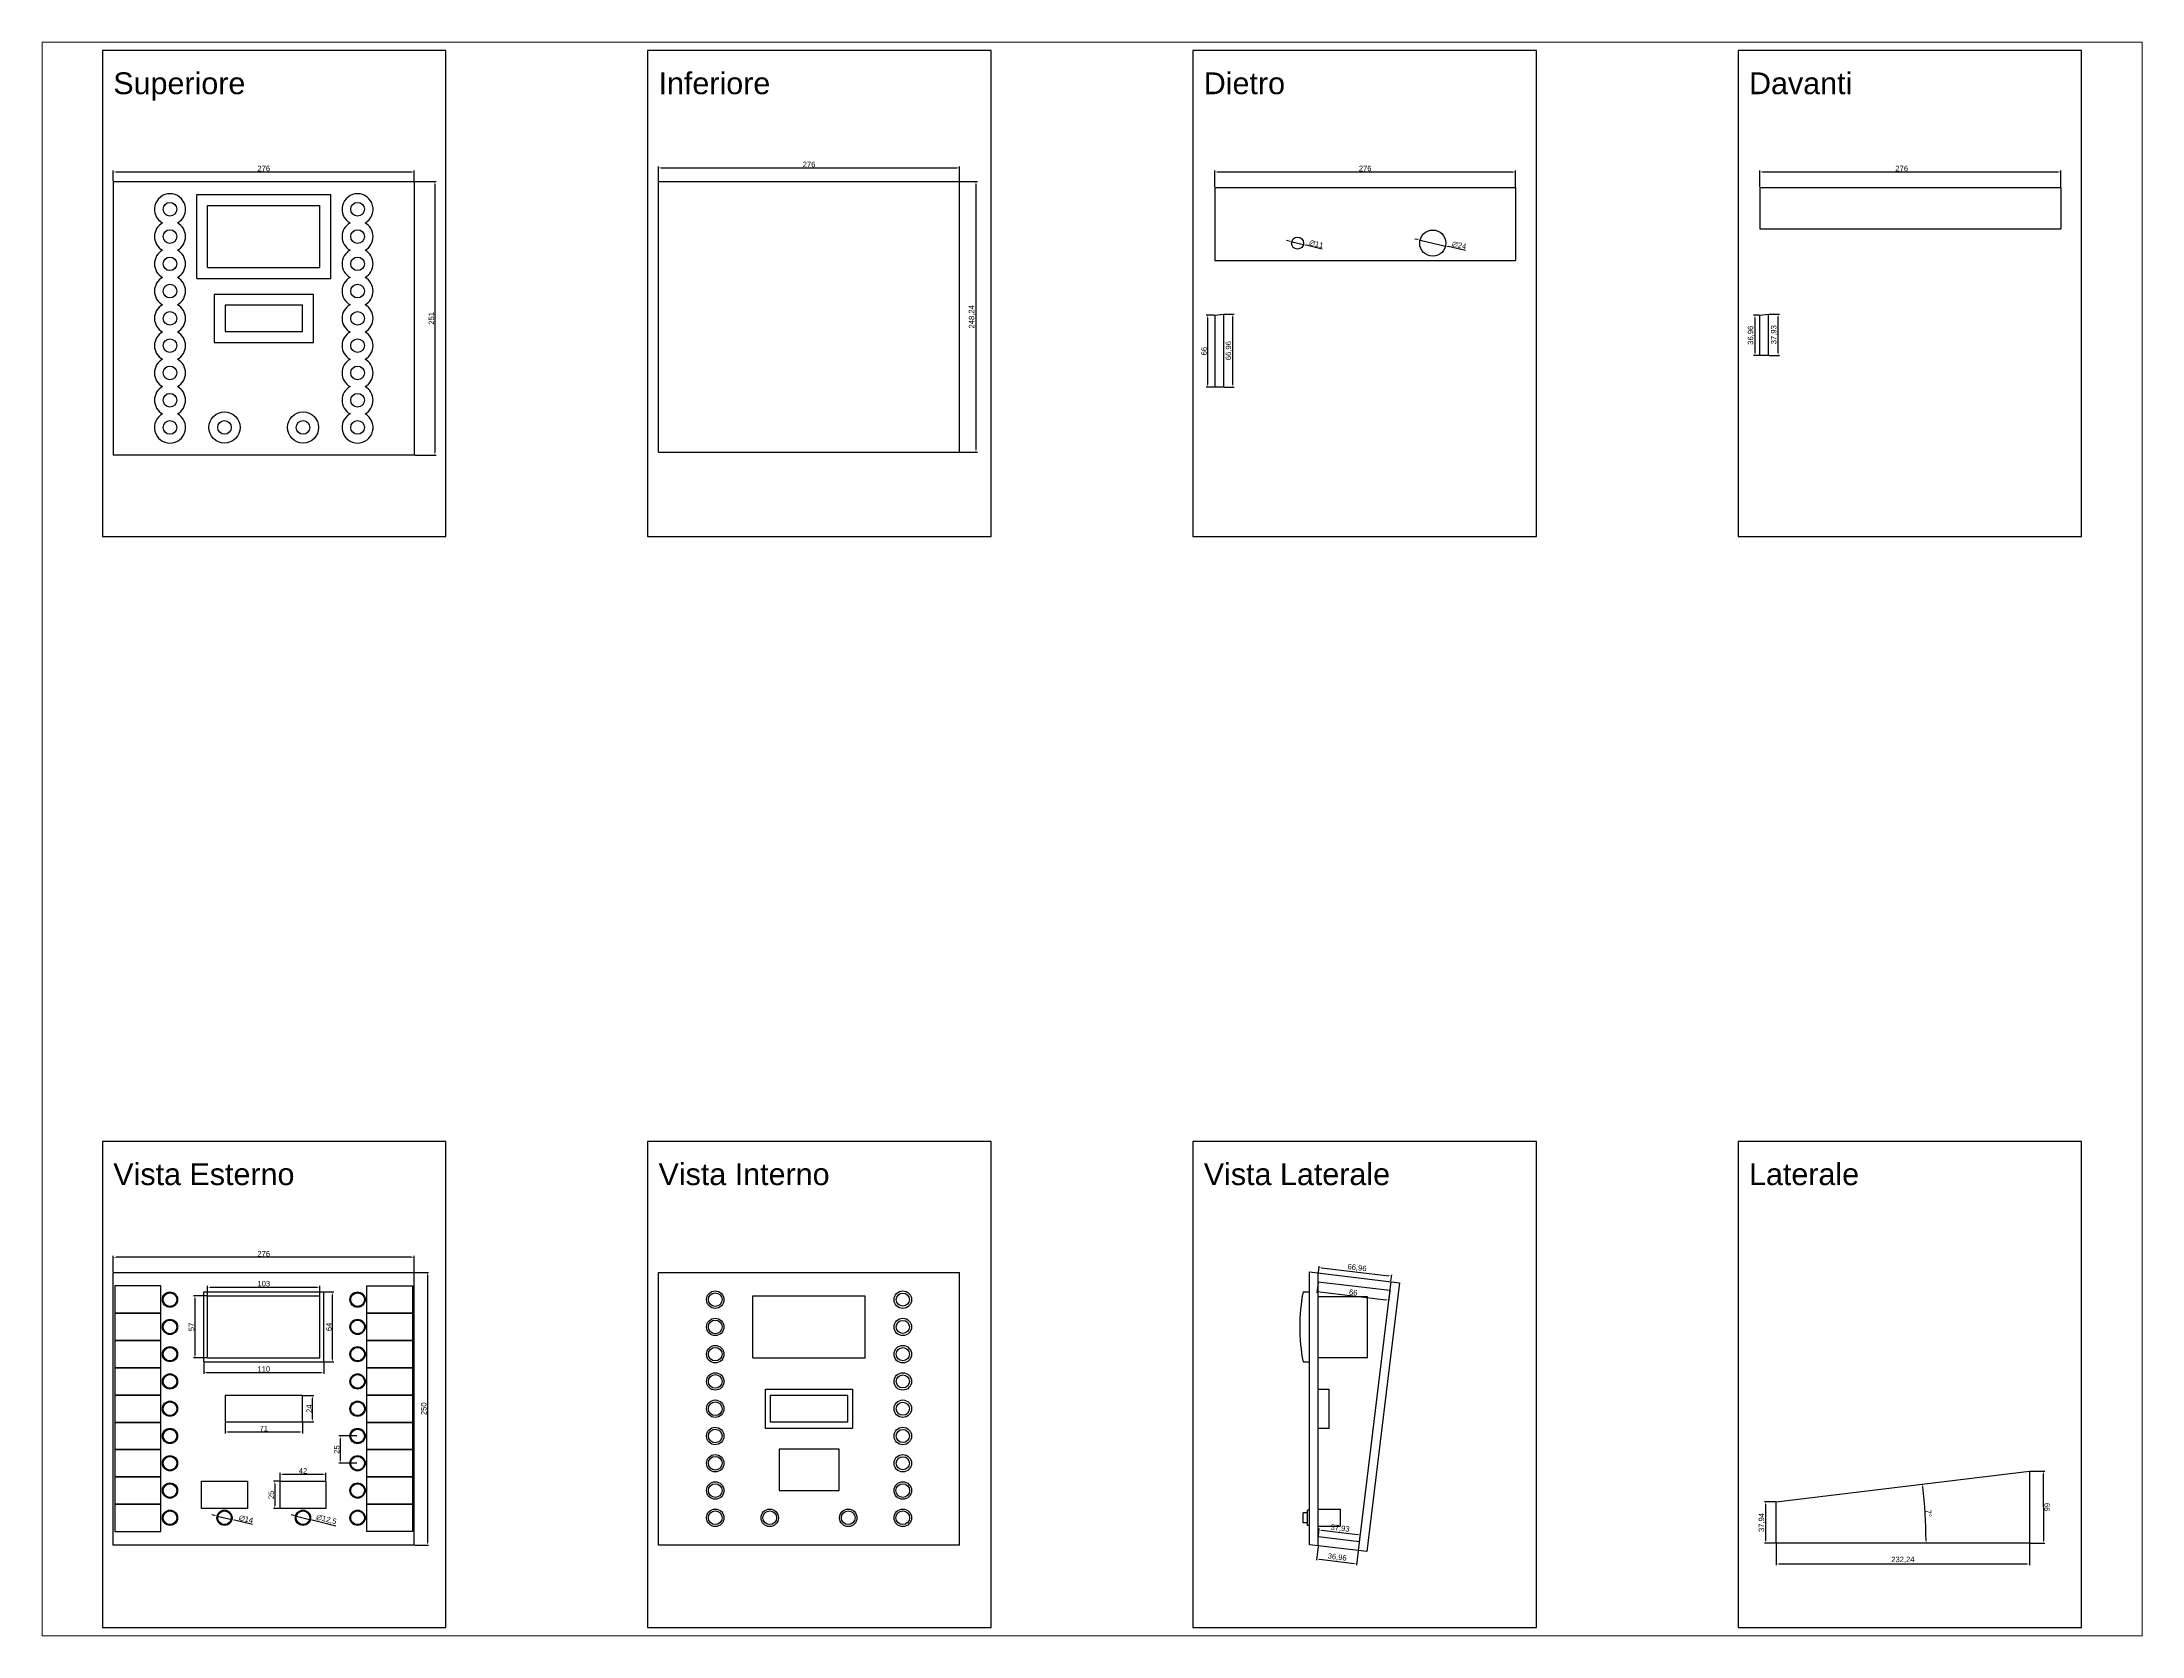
# Paper-space layout 'Layout1' of a CAD drawing. Header units: millimetres. Extents: x 26 to 231, y 20 to 176.
# The model-space entities are those that its viewports show. They can reach past a viewport. Long polylines and large blocks are cut down to what shows.
import ezdxf

# ---------------------------------------------------------------- set-up
doc = ezdxf.new("R2010")
doc.units = ezdxf.units.MM
doc.layers.add('Quote', color=6, linetype='Continuous')
doc.styles.get("Standard").update_dxf_attribs({"font": 'arial.ttf'})
doc.dimstyles.new('ISO-50', dxfattribs={"dimtxt": 5, "dimasz": 2.5, "dimexe": 1.25, "dimexo": 0.625, "dimtad": 1, "dimtxsty": 'Standard', "dimcen": 2.5, "dimadec": 0, "dimazin": 0, "dimtfac": 1, "dimtmove": 0, "dimatfit": 3, "dimfxl": 1, "dimarcsym": 0})

# ---------------------------------------------------------------- blocks, each defined once
blk = doc.blocks.new('*D0')
at = {"layer": 'Defpoints', "color": 0, "transparency": 16777216}
for p in [(833, 1418), (943, 1418), (943, 1408.2)]:
    blk.add_point(p, dxfattribs=at)
at = {"layer": 'Quote', "color": 0, "lineweight": -2, "transparency": 16777216}
for p, q in [((833, 1417.4), (833, 1406.9)), ((835.5, 1408.2), (940.5, 1408.2)), ((943, 1417.4), (943, 1406.9))]:
    blk.add_line(p, q, dxfattribs=at)
at = {"layer": 'Quote', "color": 0, "transparency": 16777216}
for points in [[(835.5, 1408.6), (835.5, 1407.7), (833, 1408.2)], [(940.5, 1408.6), (940.5, 1407.7), (943, 1408.2)]]:
    blk.add_solid(points, dxfattribs=at)
at = {"layer": 'Quote', "color": 0, "transparency": 16777216, "insert": (888, 1411.3), "char_height": 5, "attachment_point": 5}
blk.add_mtext('110', dxfattribs=at)
blk = doc.blocks.new('*D2')
at = {"layer": 'Defpoints', "color": 0, "transparency": 16777216}
for p in [(943, 1482), (950.9, 1482), (943, 1418)]:
    blk.add_point(p, dxfattribs=at)
at = {"layer": 'Quote', "color": 0, "lineweight": -2, "transparency": 16777216}
for p, q in [((943.6, 1482), (952.2, 1482)), ((950.9, 1420.5), (950.9, 1479.5)), ((943.6, 1418), (952.2, 1418))]:
    blk.add_line(p, q, dxfattribs=at)
at = {"layer": 'Quote', "color": 0, "transparency": 16777216}
for points in [[(950.5, 1479.5), (951.3, 1479.5), (950.9, 1482)], [(950.5, 1420.5), (951.3, 1420.5), (950.9, 1418)]]:
    blk.add_solid(points, dxfattribs=at)
at = {"layer": 'Quote', "color": 0, "transparency": 16777216, "insert": (947.7, 1450), "char_height": 5, "attachment_point": 5, "rotation": 90}
blk.add_mtext('64', dxfattribs=at)
blk = doc.blocks.new('*D4')
at = {"layer": 'Defpoints', "color": 0, "transparency": 16777216}
for p in [(852.5, 1363), (923.5, 1363), (923.5, 1353.7)]:
    blk.add_point(p, dxfattribs=at)
at = {"layer": 'Quote', "color": 0, "lineweight": -2, "transparency": 16777216}
for p, q in [((852.5, 1362.4), (852.5, 1352.4)), ((855, 1353.7), (921, 1353.7)), ((923.5, 1362.4), (923.5, 1352.4))]:
    blk.add_line(p, q, dxfattribs=at)
at = {"layer": 'Quote', "color": 0, "transparency": 16777216}
for points in [[(855, 1354.1), (855, 1353.3), (852.5, 1353.7)], [(921, 1354.1), (921, 1353.3), (923.5, 1353.7)]]:
    blk.add_solid(points, dxfattribs=at)
at = {"layer": 'Quote', "color": 0, "transparency": 16777216, "insert": (888, 1356.8), "char_height": 5, "attachment_point": 5}
blk.add_mtext('71', dxfattribs=at)
blk = doc.blocks.new('*D5')
at = {"layer": 'Defpoints', "color": 0, "transparency": 16777216}
for p in [(923.5, 1387), (932.7, 1387), (923.5, 1363)]:
    blk.add_point(p, dxfattribs=at)
at = {"layer": 'Quote', "color": 0, "lineweight": -2, "transparency": 16777216}
for p, q in [((924.1, 1387), (934, 1387)), ((932.7, 1365.5), (932.7, 1384.5)), ((924.1, 1363), (934, 1363))]:
    blk.add_line(p, q, dxfattribs=at)
at = {"layer": 'Quote', "color": 0, "transparency": 16777216}
for points in [[(932.3, 1384.5), (933.1, 1384.5), (932.7, 1387)], [(932.3, 1365.5), (933.1, 1365.5), (932.7, 1363)]]:
    blk.add_solid(points, dxfattribs=at)
at = {"layer": 'Quote', "color": 0, "transparency": 16777216, "insert": (929.6, 1375), "char_height": 5, "attachment_point": 5, "rotation": 90}
blk.add_mtext('24', dxfattribs=at)
blk = doc.blocks.new('*D6')
at = {"layer": 'Defpoints', "color": 0, "transparency": 16777216}
for p in [(918, 1276.6), (930, 1273.4)]:
    blk.add_point(p, dxfattribs=at)
at = {"layer": 'Quote', "color": 0, "lineweight": -2, "transparency": 16777216}
for p, q in [((915.5, 1277.2), (913.1, 1277.8)), ((918, 1276.6), (930, 1273.4)), ((954, 1267.2), (932.5, 1272.8))]:
    blk.add_line(p, q, dxfattribs=at)
at = {"layer": 'Quote', "color": 0, "transparency": 16777216}
for points in [[(915.6, 1277.6), (915.4, 1276.8), (918, 1276.6)], [(932.6, 1273.2), (932.4, 1272.4), (930, 1273.4)]]:
    blk.add_solid(points, dxfattribs=at)
at = {"layer": 'Quote', "color": 0, "transparency": 16777216, "insert": (945.4, 1273.3), "char_height": 5, "attachment_point": 5, "rotation": 345.4127}
blk.add_mtext('∅12,5', dxfattribs=at)
blk = doc.blocks.new('*D7')
at = {"layer": 'Defpoints', "color": 0, "transparency": 16777216}
for p in [(845.2, 1276.6), (858.8, 1273.4)]:
    blk.add_point(p, dxfattribs=at)
at = {"layer": 'Quote', "color": 0, "lineweight": -2, "transparency": 16777216}
for p, q in [((842.7, 1277.2), (840.3, 1277.7)), ((845.2, 1276.6), (858.8, 1273.4)), ((877.8, 1269), (861.3, 1272.8))]:
    blk.add_line(p, q, dxfattribs=at)
at = {"layer": 'Quote', "color": 0, "transparency": 16777216}
for points in [[(842.8, 1277.6), (842.7, 1276.8), (845.2, 1276.6)], [(861.3, 1273.2), (861.2, 1272.4), (858.8, 1273.4)]]:
    blk.add_solid(points, dxfattribs=at)
at = {"layer": 'Quote', "color": 0, "transparency": 16777216, "insert": (871.8, 1273.8), "char_height": 5, "attachment_point": 5, "rotation": 346.8354}
blk.add_mtext('∅14', dxfattribs=at)
blk = doc.blocks.new('*D8')
at = {"layer": 'Defpoints', "color": 0, "transparency": 16777216}
for p in [(945, 1314.9), (903, 1308.5), (945, 1308.5)]:
    blk.add_point(p, dxfattribs=at)
at = {"layer": 'Quote', "color": 0, "lineweight": -2, "transparency": 16777216}
for p, q in [((903, 1309.1), (903, 1316.2)), ((905.5, 1314.9), (942.5, 1314.9)), ((945, 1309.1), (945, 1316.2))]:
    blk.add_line(p, q, dxfattribs=at)
at = {"layer": 'Quote', "color": 0, "transparency": 16777216}
for points in [[(905.5, 1315.3), (905.5, 1314.5), (903, 1314.9)], [(942.5, 1315.3), (942.5, 1314.5), (945, 1314.9)]]:
    blk.add_solid(points, dxfattribs=at)
at = {"layer": 'Quote', "color": 0, "transparency": 16777216, "insert": (924, 1318.1), "char_height": 5, "attachment_point": 5}
blk.add_mtext('42', dxfattribs=at)
blk = doc.blocks.new('*D9')
at = {"layer": 'Defpoints', "color": 0, "transparency": 16777216}
for p in [(903, 1308.5), (898.1, 1283.5), (903, 1283.5)]:
    blk.add_point(p, dxfattribs=at)
at = {"layer": 'Quote', "color": 0, "lineweight": -2, "transparency": 16777216}
for p, q in [((902.4, 1308.5), (896.8, 1308.5)), ((898.1, 1306), (898.1, 1286)), ((902.4, 1283.5), (896.8, 1283.5))]:
    blk.add_line(p, q, dxfattribs=at)
at = {"layer": 'Quote', "color": 0, "transparency": 16777216}
for points in [[(897.7, 1306), (898.5, 1306), (898.1, 1308.5)], [(897.7, 1286), (898.5, 1286), (898.1, 1283.5)]]:
    blk.add_solid(points, dxfattribs=at)
at = {"layer": 'Quote', "color": 0, "transparency": 16777216, "insert": (894.9, 1296), "char_height": 5, "attachment_point": 5, "rotation": 90}
blk.add_mtext('25', dxfattribs=at)
blk = doc.blocks.new('*D10')
at = {"layer": 'Defpoints', "color": 0, "transparency": 16777216}
for p in [(750, 1513.8), (750, 1500), (1026, 1500)]:
    blk.add_point(p, dxfattribs=at)
at = {"layer": 'Quote', "color": 0, "lineweight": -2, "transparency": 16777216}
for p, q in [((750, 1500.6), (750, 1515.1)), ((1023.5, 1513.8), (752.5, 1513.8)), ((1026, 1500.6), (1026, 1515.1))]:
    blk.add_line(p, q, dxfattribs=at)
at = {"layer": 'Quote', "color": 0, "transparency": 16777216}
for points in [[(752.5, 1514.2), (752.5, 1513.4), (750, 1513.8)], [(1023.5, 1514.2), (1023.5, 1513.4), (1026, 1513.8)]]:
    blk.add_solid(points, dxfattribs=at)
at = {"layer": 'Quote', "color": 0, "transparency": 16777216, "insert": (888, 1517), "char_height": 5, "attachment_point": 5}
blk.add_mtext('276', dxfattribs=at)
blk = doc.blocks.new('*D11')
at = {"layer": 'Defpoints', "color": 0, "transparency": 16777216}
for p in [(1026, 1500), (1026, 1250), (1038, 1250)]:
    blk.add_point(p, dxfattribs=at)
at = {"layer": 'Quote', "color": 0, "lineweight": -2, "transparency": 16777216}
for p, q in [((1026.6, 1500), (1039.2, 1500)), ((1038, 1497.5), (1038, 1252.5)), ((1026.6, 1250), (1039.2, 1250))]:
    blk.add_line(p, q, dxfattribs=at)
at = {"layer": 'Quote', "color": 0, "transparency": 16777216}
for points in [[(1037.6, 1497.5), (1038.4, 1497.5), (1038, 1500)], [(1037.6, 1252.5), (1038.4, 1252.5), (1038, 1250)]]:
    blk.add_solid(points, dxfattribs=at)
at = {"layer": 'Quote', "color": 0, "transparency": 16777216, "insert": (1034.8, 1375), "char_height": 5, "attachment_point": 5, "rotation": 90}
blk.add_mtext('250', dxfattribs=at)
blk = doc.blocks.new('*D12')
at = {"layer": 'Defpoints', "color": 0, "transparency": 16777216}
for p in [(974, 1350), (958.1, 1325), (974, 1325)]:
    blk.add_point(p, dxfattribs=at)
at = {"layer": 'Quote', "color": 0, "lineweight": -2, "transparency": 16777216}
for p, q in [((973.4, 1350), (956.9, 1350)), ((958.1, 1347.5), (958.1, 1327.5)), ((973.4, 1325), (956.9, 1325))]:
    blk.add_line(p, q, dxfattribs=at)
at = {"layer": 'Quote', "color": 0, "transparency": 16777216}
for points in [[(957.7, 1347.5), (958.5, 1347.5), (958.1, 1350)], [(957.7, 1327.5), (958.5, 1327.5), (958.1, 1325)]]:
    blk.add_solid(points, dxfattribs=at)
at = {"layer": 'Quote', "color": 0, "transparency": 16777216, "insert": (954.9, 1337.5), "char_height": 5, "attachment_point": 5, "rotation": 90}
blk.add_mtext('25', dxfattribs=at)
blk = doc.blocks.new('*D13')
at = {"layer": 'Defpoints', "color": 0, "transparency": 16777216}
for p in [(1855, 1499.4), (1921.5, 1491.5), (1922.1, 1496.6)]:
    blk.add_point(p, dxfattribs=at)
at = {"layer": 'Quote', "color": 0, "lineweight": -2, "transparency": 16777216}
for p, q in [((1855.1, 1500), (1855.8, 1505.8)), ((1858.1, 1504.2), (1919.6, 1496.9)), ((1921.6, 1492.1), (1922.3, 1497.8))]:
    blk.add_line(p, q, dxfattribs=at)
at = {"layer": 'Quote', "color": 0, "transparency": 16777216}
for points in [[(1858.1, 1504.6), (1858, 1503.8), (1855.6, 1504.5)], [(1919.7, 1497.3), (1919.6, 1496.5), (1922.1, 1496.6)]]:
    blk.add_solid(points, dxfattribs=at)
at = {"layer": 'Quote', "color": 0, "transparency": 16777216, "insert": (1890.5, 1504), "char_height": 5, "attachment_point": 5, "rotation": 353.2094}
blk.add_mtext('66,96', dxfattribs=at)
blk = doc.blocks.new('*D14')
at = {"layer": 'Defpoints', "color": 0, "transparency": 16777216}
for p in [(1855, 1249.4), (1890.3, 1232.9), (1891.7, 1245)]:
    blk.add_point(p, dxfattribs=at)
at = {"layer": 'Quote', "color": 0, "lineweight": -2, "transparency": 16777216}
for p, q in [((1854.9, 1248.8), (1853.4, 1236.1)), ((1856, 1237), (1887.8, 1233.2)), ((1891.6, 1244.4), (1890.1, 1231.7))]:
    blk.add_line(p, q, dxfattribs=at)
at = {"layer": 'Quote', "color": 0, "transparency": 16777216}
for points in [[(1856.1, 1237.4), (1856, 1236.6), (1853.6, 1237.3)], [(1887.8, 1233.6), (1887.7, 1232.8), (1890.3, 1232.9)]]:
    blk.add_solid(points, dxfattribs=at)
at = {"layer": 'Quote', "color": 0, "transparency": 16777216, "insert": (1872.3, 1238.7), "char_height": 5, "attachment_point": 5, "rotation": 353.1977}
blk.add_mtext('36,96', dxfattribs=at)
blk = doc.blocks.new('*D16')
at = {"layer": 'Defpoints', "color": 0, "transparency": 16777216}
for p in [(2536, 2508.7), (2260, 2494.4), (2536, 2494.4)]:
    blk.add_point(p, dxfattribs=at)
at = {"layer": 'Quote', "color": 0, "lineweight": -2, "transparency": 16777216}
for p, q in [((2260, 2495.1), (2260, 2509.9)), ((2262.5, 2508.7), (2533.5, 2508.7)), ((2536, 2495.1), (2536, 2509.9))]:
    blk.add_line(p, q, dxfattribs=at)
at = {"layer": 'Quote', "color": 0, "transparency": 16777216}
for points in [[(2262.5, 2509.1), (2262.5, 2508.3), (2260, 2508.7)], [(2533.5, 2509.1), (2533.5, 2508.3), (2536, 2508.7)]]:
    blk.add_solid(points, dxfattribs=at)
at = {"layer": 'Quote', "color": 0, "transparency": 16777216, "insert": (2390, 2511.9), "char_height": 5, "attachment_point": 5}
blk.add_mtext('276', dxfattribs=at)
blk = doc.blocks.new('*D17')
at = {"layer": 'Defpoints', "color": 0, "transparency": 16777216}
for p in [(1855, 1257.5), (1892.7, 1253), (1893.4, 1259.4)]:
    blk.add_point(p, dxfattribs=at)
at = {"layer": 'Quote', "color": 0, "lineweight": -2, "transparency": 16777216}
for p, q in [((1855.1, 1258.1), (1855.9, 1265.1)), ((1858.2, 1263.6), (1890.9, 1259.7)), ((1892.7, 1253.6), (1893.6, 1260.6))]:
    blk.add_line(p, q, dxfattribs=at)
at = {"layer": 'Quote', "color": 0, "transparency": 16777216}
for points in [[(1858.3, 1264), (1858.2, 1263.1), (1855.8, 1263.9)], [(1891, 1260.1), (1890.9, 1259.2), (1893.4, 1259.4)]]:
    blk.add_solid(points, dxfattribs=at)
at = {"layer": 'Quote', "color": 0, "transparency": 16777216, "insert": (1875, 1265.2), "char_height": 5, "attachment_point": 5, "rotation": 353.1977}
blk.add_mtext('37,93', dxfattribs=at)
blk = doc.blocks.new('*D18')
at = {"layer": 'Defpoints', "color": 0, "transparency": 16777216}
for p in [(1855, 1491.3), (1920.5, 1483.5), (1919.5, 1474.6)]:
    blk.add_point(p, dxfattribs=at)
at = {"layer": 'Quote', "color": 0, "lineweight": -2, "transparency": 16777216}
for p, q in [((1854.9, 1490.7), (1853.8, 1481.1)), ((1920.5, 1482.9), (1919.3, 1473.3)), ((1856.4, 1482.1), (1917, 1474.9))]:
    blk.add_line(p, q, dxfattribs=at)
at = {"layer": 'Quote', "color": 0, "transparency": 16777216}
for points in [[(1856.5, 1482.5), (1856.4, 1481.7), (1853.9, 1482.4)], [(1917, 1475.3), (1916.9, 1474.4), (1919.5, 1474.6)]]:
    blk.add_solid(points, dxfattribs=at)
at = {"layer": 'Quote', "color": 0, "transparency": 16777216, "insert": (1887.1, 1481.6), "char_height": 5, "attachment_point": 5, "rotation": 353.1986}
blk.add_mtext('66', dxfattribs=at)
blk = doc.blocks.new('*D19')
at = {"layer": 'Defpoints', "color": 0, "transparency": 16777216}
for p in [(1026, 2508.7), (750, 2500), (1026, 2500)]:
    blk.add_point(p, dxfattribs=at)
at = {"layer": 'Quote', "color": 0, "lineweight": -2, "transparency": 16777216}
for p, q in [((750, 2500.6), (750, 2509.9)), ((752.5, 2508.7), (1023.5, 2508.7)), ((1026, 2500.6), (1026, 2509.9))]:
    blk.add_line(p, q, dxfattribs=at)
at = {"layer": 'Quote', "color": 0, "transparency": 16777216}
for points in [[(752.5, 2509.1), (752.5, 2508.3), (750, 2508.7)], [(1023.5, 2509.1), (1023.5, 2508.3), (1026, 2508.7)]]:
    blk.add_solid(points, dxfattribs=at)
at = {"layer": 'Quote', "color": 0, "transparency": 16777216, "insert": (888, 2511.9), "char_height": 5, "attachment_point": 5}
blk.add_mtext('276', dxfattribs=at)
blk = doc.blocks.new('*D20')
at = {"layer": 'Defpoints', "color": 0, "transparency": 16777216}
for p in [(1526, 2512.4), (1250, 2500), (1526, 2500)]:
    blk.add_point(p, dxfattribs=at)
at = {"layer": 'Quote', "color": 0, "lineweight": -2, "transparency": 16777216}
for p, q in [((1250, 2500.6), (1250, 2513.7)), ((1252.5, 2512.4), (1523.5, 2512.4)), ((1526, 2500.6), (1526, 2513.7))]:
    blk.add_line(p, q, dxfattribs=at)
at = {"layer": 'Quote', "color": 0, "transparency": 16777216}
for points in [[(1252.5, 2512.9), (1252.5, 2512), (1250, 2512.4)], [(1523.5, 2512.9), (1523.5, 2512), (1526, 2512.4)]]:
    blk.add_solid(points, dxfattribs=at)
at = {"layer": 'Quote', "color": 0, "transparency": 16777216, "insert": (1388, 2515.6), "char_height": 5, "attachment_point": 5, "rotation": 0.0003}
blk.add_mtext('276', dxfattribs=at)
blk = doc.blocks.new('*D21')
at = {"layer": 'Defpoints', "color": 0, "transparency": 16777216}
for p in [(1526, 2500), (1526, 2251.8), (1541.1, 2251.8)]:
    blk.add_point(p, dxfattribs=at)
at = {"layer": 'Quote', "color": 0, "lineweight": -2, "transparency": 16777216}
for p, q in [((1526.6, 2500), (1542.4, 2500)), ((1541.1, 2497.5), (1541.1, 2254.3)), ((1526.6, 2251.8), (1542.4, 2251.8))]:
    blk.add_line(p, q, dxfattribs=at)
at = {"layer": 'Quote', "color": 0, "transparency": 16777216}
for points in [[(1540.7, 2497.5), (1541.5, 2497.5), (1541.1, 2500)], [(1540.7, 2254.3), (1541.5, 2254.3), (1541.1, 2251.8)]]:
    blk.add_solid(points, dxfattribs=at)
at = {"layer": 'Quote', "color": 0, "transparency": 16777216, "insert": (1537.5, 2375.9), "char_height": 5, "attachment_point": 5, "rotation": 90}
blk.add_mtext('248,24', dxfattribs=at)
blk = doc.blocks.new('*D22')
at = {"layer": 'Defpoints', "color": 0, "transparency": 16777216}
for p in [(1760, 2377.5), (1753.5, 2311.5), (1760, 2311.5)]:
    blk.add_point(p, dxfattribs=at)
at = {"layer": 'Quote', "color": 0, "lineweight": -2, "transparency": 16777216}
for p, q in [((1759.4, 2377.5), (1752.2, 2377.5)), ((1753.5, 2375), (1753.5, 2314)), ((1759.4, 2311.5), (1752.2, 2311.5))]:
    blk.add_line(p, q, dxfattribs=at)
at = {"layer": 'Quote', "color": 0, "transparency": 16777216}
for points in [[(1753.1, 2375), (1753.9, 2375), (1753.5, 2377.5)], [(1753.1, 2314), (1753.9, 2314), (1753.5, 2311.5)]]:
    blk.add_solid(points, dxfattribs=at)
at = {"layer": 'Quote', "color": 0, "transparency": 16777216, "insert": (1750.3, 2344.5), "char_height": 5, "attachment_point": 5, "rotation": 90}
blk.add_mtext('66', dxfattribs=at)
blk = doc.blocks.new('*D23')
at = {"layer": 'Defpoints', "color": 0, "transparency": 16777216}
for p in [(2260, 2377.5), (2255.4, 2340.5), (2260, 2340.5)]:
    blk.add_point(p, dxfattribs=at)
at = {"layer": 'Quote', "color": 0, "lineweight": -2, "transparency": 16777216}
for p, q in [((2259.4, 2377.5), (2254.1, 2377.5)), ((2255.4, 2375), (2255.4, 2343)), ((2259.4, 2340.5), (2254.1, 2340.5))]:
    blk.add_line(p, q, dxfattribs=at)
at = {"layer": 'Quote', "color": 0, "transparency": 16777216}
for points in [[(2255, 2375), (2255.8, 2375), (2255.4, 2377.5)], [(2255, 2343), (2255.8, 2343), (2255.4, 2340.5)]]:
    blk.add_solid(points, dxfattribs=at)
at = {"layer": 'Quote', "color": 0, "transparency": 16777216, "insert": (2251.8, 2359), "char_height": 5, "attachment_point": 5, "rotation": 90}
blk.add_mtext('36,96', dxfattribs=at)
blk = doc.blocks.new('*D24')
at = {"layer": 'Defpoints', "color": 0, "transparency": 16777216}
for p in [(2268, 2378.4), (2276.7, 2378.4), (2268, 2340.5)]:
    blk.add_point(p, dxfattribs=at)
at = {"layer": 'Quote', "color": 0, "lineweight": -2, "transparency": 16777216}
for p, q in [((2268.6, 2378.4), (2277.9, 2378.4)), ((2276.7, 2343), (2276.7, 2375.9)), ((2268.6, 2340.5), (2277.9, 2340.5))]:
    blk.add_line(p, q, dxfattribs=at)
at = {"layer": 'Quote', "color": 0, "transparency": 16777216}
for points in [[(2276.3, 2375.9), (2277.1, 2375.9), (2276.7, 2378.4)], [(2276.3, 2343), (2277.1, 2343), (2276.7, 2340.5)]]:
    blk.add_solid(points, dxfattribs=at)
at = {"layer": 'Quote', "color": 0, "transparency": 16777216, "insert": (2273.1, 2359.5), "char_height": 5, "attachment_point": 5, "rotation": 90}
blk.add_mtext('37,93', dxfattribs=at)
blk = doc.blocks.new('*D25')
at = {"layer": 'Defpoints', "color": 0, "transparency": 16777216}
for p in [(1768, 2378.4), (1776.7, 2378.4), (1768, 2311.5)]:
    blk.add_point(p, dxfattribs=at)
at = {"layer": 'Quote', "color": 0, "lineweight": -2, "transparency": 16777216}
for p, q in [((1768.6, 2378.4), (1777.9, 2378.4)), ((1776.7, 2314), (1776.7, 2375.9)), ((1768.6, 2311.5), (1777.9, 2311.5))]:
    blk.add_line(p, q, dxfattribs=at)
at = {"layer": 'Quote', "color": 0, "transparency": 16777216}
for points in [[(1776.2, 2375.9), (1777.1, 2375.9), (1776.7, 2378.4)], [(1776.2, 2314), (1777.1, 2314), (1776.7, 2311.5)]]:
    blk.add_solid(points, dxfattribs=at)
at = {"layer": 'Quote', "color": 0, "transparency": 16777216, "insert": (1773, 2344.9), "char_height": 5, "attachment_point": 5, "rotation": 90}
blk.add_mtext('66,96', dxfattribs=at)
blk = doc.blocks.new('*D26')
at = {"layer": 'Defpoints', "color": 0, "transparency": 16777216}
for p in [(2275, 1251.8), (2507.2, 1251.8), (2507.2, 1232.7)]:
    blk.add_point(p, dxfattribs=at)
at = {"layer": 'Quote', "color": 0, "lineweight": -2, "transparency": 16777216}
for p, q in [((2275, 1251.1), (2275, 1231.5)), ((2277.5, 1232.7), (2504.7, 1232.7)), ((2507.2, 1251.1), (2507.2, 1231.5))]:
    blk.add_line(p, q, dxfattribs=at)
at = {"layer": 'Quote', "color": 0, "transparency": 16777216}
for points in [[(2277.5, 1233.1), (2277.5, 1232.3), (2275, 1232.7)], [(2504.7, 1233.1), (2504.7, 1232.3), (2507.2, 1232.7)]]:
    blk.add_solid(points, dxfattribs=at)
at = {"layer": 'Quote', "color": 0, "transparency": 16777216, "insert": (2391.1, 1236.4), "char_height": 5, "attachment_point": 5}
blk.add_mtext('232,24', dxfattribs=at)
blk = doc.blocks.new('*D27')
at = {"layer": 'Defpoints', "color": 0, "transparency": 16777216}
for p in [(2507.1, 1317.8), (2520.1, 1317.8), (2507.2, 1251.8)]:
    blk.add_point(p, dxfattribs=at)
at = {"layer": 'Quote', "color": 0, "lineweight": -2, "transparency": 16777216}
for p, q in [((2507.8, 1317.8), (2521.3, 1317.8)), ((2520.2, 1254.3), (2520.1, 1315.3)), ((2507.9, 1251.8), (2521.4, 1251.8))]:
    blk.add_line(p, q, dxfattribs=at)
at = {"layer": 'Quote', "color": 0, "transparency": 16777216}
for points in [[(2520.5, 1315.3), (2519.7, 1315.3), (2520.1, 1317.8)], [(2520.6, 1254.3), (2519.8, 1254.3), (2520.2, 1251.8)]]:
    blk.add_solid(points, dxfattribs=at)
at = {"layer": 'Quote', "color": 0, "transparency": 16777216, "insert": (2523.3, 1284.8), "char_height": 5, "attachment_point": 5, "rotation": 270.0907}
blk.add_mtext('66', dxfattribs=at)
blk = doc.blocks.new('*D28')
at = {"layer": 'Defpoints', "color": 0, "transparency": 16777216}
for p in [(2265.4, 1289.7), (2275, 1289.7), (2275, 1251.8)]:
    blk.add_point(p, dxfattribs=at)
at = {"layer": 'Quote', "color": 0, "lineweight": -2, "transparency": 16777216}
for p, q in [((2274.4, 1289.7), (2264.1, 1289.7)), ((2265.4, 1254.3), (2265.4, 1287.2)), ((2274.4, 1251.8), (2264.1, 1251.8))]:
    blk.add_line(p, q, dxfattribs=at)
at = {"layer": 'Quote', "color": 0, "transparency": 16777216}
for points in [[(2265, 1287.2), (2265.8, 1287.2), (2265.4, 1289.7)], [(2265, 1254.3), (2265.8, 1254.3), (2265.4, 1251.8)]]:
    blk.add_solid(points, dxfattribs=at)
at = {"layer": 'Quote', "color": 0, "transparency": 16777216, "insert": (2261.8, 1270.7), "char_height": 5, "attachment_point": 5, "rotation": 90}
blk.add_mtext('37,94', dxfattribs=at)
blk = doc.blocks.new('*D29')
at = {"layer": 'Defpoints', "color": 0, "transparency": 16777216}
for p in [(2507.1, 1317.8), (2274.9, 1289.7), (2275, 1251.8), (2412, 1269.8), (2507.2, 1251.8)]:
    blk.add_point(p, dxfattribs=at)
at = {"layer": 'Quote', "color": 0, "lineweight": -2, "transparency": 16777216}
blk.add_arc((1961.1, 1251.8), 451.2, 0.3174, 6.5747, dxfattribs=at)
at = {"layer": 'Quote', "color": 0, "transparency": 16777216}
for points in [[(2409, 1303.4), (2409.8, 1303.5), (2409.1, 1305.9)], [(2412.8, 1254.3), (2411.9, 1254.3), (2412.4, 1251.8)]]:
    blk.add_solid(points, dxfattribs=at)
at = {"layer": 'Quote', "color": 0, "transparency": 16777216, "insert": (2414.7, 1279.1), "char_height": 5, "attachment_point": 5, "rotation": 273.4461}
blk.add_mtext('7°', dxfattribs=at)
blk = doc.blocks.new('*D30')
at = {"layer": 'Defpoints', "color": 0, "transparency": 16777216}
for p in [(1026, 2500), (1026, 2249), (1044.9, 2249)]:
    blk.add_point(p, dxfattribs=at)
at = {"layer": 'Quote', "color": 0, "lineweight": -2, "transparency": 16777216}
for p, q in [((1026.6, 2500), (1046.2, 2500)), ((1044.9, 2497.5), (1044.9, 2251.5)), ((1026.6, 2249), (1046.2, 2249))]:
    blk.add_line(p, q, dxfattribs=at)
at = {"layer": 'Quote', "color": 0, "transparency": 16777216}
for points in [[(1044.5, 2497.5), (1045.3, 2497.5), (1044.9, 2500)], [(1044.5, 2251.5), (1045.3, 2251.5), (1044.9, 2249)]]:
    blk.add_solid(points, dxfattribs=at)
at = {"layer": 'Quote', "color": 0, "transparency": 16777216, "insert": (1041.7, 2374.5), "char_height": 5, "attachment_point": 5, "rotation": 90}
blk.add_mtext('251', dxfattribs=at)
blk = doc.blocks.new('*D31')
at = {"layer": 'Defpoints', "color": 0, "transparency": 16777216}
for p in [(1830.7, 2444.8), (1841.3, 2442.1)]:
    blk.add_point(p, dxfattribs=at)
at = {"layer": 'Quote', "color": 0, "lineweight": -2, "transparency": 16777216}
for p, q in [((1828.2, 2445.4), (1825.8, 2446)), ((1830.7, 2444.8), (1841.3, 2442.1)), ((1858.7, 2437.8), (1843.8, 2441.5))]:
    blk.add_line(p, q, dxfattribs=at)
at = {"layer": 'Quote', "color": 0, "transparency": 16777216}
for points in [[(1828.3, 2445.8), (1828.1, 2445), (1830.7, 2444.8)], [(1843.9, 2442), (1843.7, 2441.1), (1841.3, 2442.1)]]:
    blk.add_solid(points, dxfattribs=at)
at = {"layer": 'Quote', "color": 0, "transparency": 16777216, "insert": (1853.2, 2442.6), "char_height": 5, "attachment_point": 5, "rotation": 346.0367}
blk.add_mtext('∅11', dxfattribs=at)
blk = doc.blocks.new('*D32')
at = {"layer": 'Defpoints', "color": 0, "transparency": 16777216}
for p in [(1948.3, 2446.1), (1971.7, 2440.8)]:
    blk.add_point(p, dxfattribs=at)
at = {"layer": 'Quote', "color": 0, "lineweight": -2, "transparency": 16777216}
for p, q in [((1945.9, 2446.7), (1943.4, 2447.2)), ((1948.3, 2446.1), (1971.7, 2440.8)), ((1990.1, 2436.7), (1974.1, 2440.3))]:
    blk.add_line(p, q, dxfattribs=at)
at = {"layer": 'Quote', "color": 0, "transparency": 16777216}
for points in [[(1945.9, 2447.1), (1945.8, 2446.3), (1948.3, 2446.1)], [(1974.2, 2440.7), (1974.1, 2439.9), (1971.7, 2440.8)]]:
    blk.add_solid(points, dxfattribs=at)
at = {"layer": 'Quote', "color": 0, "transparency": 16777216, "insert": (1984.1, 2441.5), "char_height": 5, "attachment_point": 5, "rotation": 347.3039}
blk.add_mtext('∅24', dxfattribs=at)
blk = doc.blocks.new('*D35')
at = {"layer": 'Defpoints', "color": 0, "transparency": 16777216}
for p in [(2036, 2508.7), (1760, 2494.4), (2036, 2494.4)]:
    blk.add_point(p, dxfattribs=at)
at = {"layer": 'Quote', "color": 0, "lineweight": -2, "transparency": 16777216}
for p, q in [((1760, 2495.1), (1760, 2509.9)), ((1762.5, 2508.7), (2033.5, 2508.7)), ((2036, 2495.1), (2036, 2509.9))]:
    blk.add_line(p, q, dxfattribs=at)
at = {"layer": 'Quote', "color": 0, "transparency": 16777216}
for points in [[(1762.5, 2509.1), (1762.5, 2508.3), (1760, 2508.7)], [(2033.5, 2509.1), (2033.5, 2508.3), (2036, 2508.7)]]:
    blk.add_solid(points, dxfattribs=at)
at = {"layer": 'Quote', "color": 0, "transparency": 16777216, "insert": (1898, 2511.9), "char_height": 5, "attachment_point": 5}
blk.add_mtext('276', dxfattribs=at)
blk = doc.blocks.new('*D36')
at = {"layer": 'Defpoints', "color": 0, "transparency": 16777216}
for p in [(836.5, 1478.5), (824.9, 1421.5), (836.5, 1421.5)]:
    blk.add_point(p, dxfattribs=at)
at = {"layer": 'Quote', "color": 0, "lineweight": -2, "transparency": 16777216}
for p, q in [((835.9, 1478.5), (823.6, 1478.5)), ((824.9, 1476), (824.9, 1424)), ((835.9, 1421.5), (823.6, 1421.5))]:
    blk.add_line(p, q, dxfattribs=at)
at = {"layer": 'Quote', "color": 0, "transparency": 16777216}
for points in [[(824.4, 1476), (825.3, 1476), (824.9, 1478.5)], [(824.4, 1424), (825.3, 1424), (824.9, 1421.5)]]:
    blk.add_solid(points, dxfattribs=at)
at = {"layer": 'Quote', "color": 0, "transparency": 16777216, "insert": (821.7, 1450), "char_height": 5, "attachment_point": 5, "rotation": 90}
blk.add_mtext('57', dxfattribs=at)
blk = doc.blocks.new('*D37')
at = {"layer": 'Defpoints', "color": 0, "transparency": 16777216}
for p in [(939.5, 1486.4), (836.5, 1478.5), (939.5, 1478.5)]:
    blk.add_point(p, dxfattribs=at)
at = {"layer": 'Quote', "color": 0, "lineweight": -2, "transparency": 16777216}
for p, q in [((836.5, 1479.1), (836.5, 1487.7)), ((839, 1486.4), (937, 1486.4)), ((939.5, 1479.1), (939.5, 1487.7))]:
    blk.add_line(p, q, dxfattribs=at)
at = {"layer": 'Quote', "color": 0, "transparency": 16777216}
for points in [[(839, 1486.8), (839, 1486), (836.5, 1486.4)], [(937, 1486.8), (937, 1486), (939.5, 1486.4)]]:
    blk.add_solid(points, dxfattribs=at)
at = {"layer": 'Quote', "color": 0, "transparency": 16777216, "insert": (888, 1489.6), "char_height": 5, "attachment_point": 5}
blk.add_mtext('103', dxfattribs=at)

msp = doc.modelspace()

# ---------------------------------------------------------------- linework, layer by layer
for p, q in [((750, 2500), (1026, 2500)), ((750, 2500), (750, 2249)), ((826.5, 2488), (949.5, 2488)), ((826.5, 2411), (826.5, 2488)), ((949.5, 2411), (949.5, 2488)), ((1026, 2500), (1026, 2249)), ((1250, 2500), (1526, 2500)), ((1250, 2251.76), (1250, 2500)), ((1526, 2251.76), (1526, 2500.001)), ((1760, 2494.437), (1760, 2427.477)), ((1760, 2494.437), (2036, 2494.437)), ((2036, 2494.437), (2036, 2427.477)), ((2260, 2494.437), (2260, 2456.507)), ((2260, 2494.437), (2536, 2494.437)), ((2536, 2494.437), (2536, 2456.507)), ((836.5, 2478), (939.5, 2478)), ((836.5, 2421), (836.5, 2478)), ((939.5, 2421), (939.5, 2478)), ((2260, 2456.507), (2536, 2456.507)), ((1760, 2427.477), (2036, 2427.477)), ((826.5, 2411), (949.5, 2411)), ((836.5, 2421), (939.5, 2421)), ((1760, 2377.477), (1768, 2378.431)), ((1760, 2377.477), (1760, 2311.479)), ((1768, 2378.431), (1768, 2311.467)), ((2260, 2377.477), (2268, 2378.431)), ((2260, 2340.512), (2260, 2377.477)), ((2268, 2340.5), (2268, 2378.431)), ((2268, 2340.5), (2260, 2340.512)), ((1768.013, 2311.467), (1760, 2311.479)), ((1026, 2249), (750, 2249)), ((1250, 2251.76), (1526, 2251.76)), ((750, 1500), (1026, 1500)), ((750, 1250), (750, 1500)), ((1026, 1250), (1026, 1500)), ((1250, 1500), (1526, 1500)), ((1250, 1250), (1250, 1500)), ((1526, 1250), (1526, 1500)), ((1847, 1250.359), (1847, 1500.358)), ((1847, 1500.358), (1929.437, 1490.526)), ((1855, 1249.405), (1855, 1499.404)), ((1855, 1491.347), (1920.533, 1483.531)), ((1921.495, 1491.486), (1891.704, 1245.027)), ((1929.437, 1490.526), (1899.648, 1244.079)), ((833, 1482), (943, 1482)), ((833, 1418), (833, 1482)), ((836.5, 1478.5), (939.5, 1478.5)), ((836.5, 1421.5), (836.5, 1478.5)), ((939.5, 1421.5), (939.5, 1478.5)), ((943, 1418), (943, 1482)), ((1336.5, 1421.5), (1336.5, 1478.5)), ((1336.5, 1478.5), (1439.5, 1478.5)), ((1439.5, 1421.5), (1439.5, 1478.5)), ((1841, 1482), (1847, 1482)), ((1855, 1478), (1900, 1478)), ((1900, 1422), (1900, 1478)), ((1928.477, 1482.584), (1928.49, 1482.582)), ((833, 1418), (943, 1418)), ((836.5, 1421.5), (939.5, 1421.5)), ((1336.5, 1421.5), (1439.5, 1421.5)), ((1841, 1418), (1847, 1418)), ((1855, 1422), (1900, 1422)), ((1865, 1357), (1865, 1393)), ((2274.941, 1289.691), (2507.136, 1317.758)), ((2507.136, 1317.758), (2507.24, 1251.76)), ((1841, 1270.5), (1841, 1279.5)), ((1845, 1279.5), (1841, 1279.5)), ((1847, 1282), (1845, 1282)), ((1845, 1268), (1845, 1282)), ((1855, 1283), (1875, 1283)), ((1875, 1283), (1875, 1267)), ((2275, 1251.76), (2274.941, 1289.691)), ((1845, 1270.5), (1841, 1270.5)), ((1847, 1268), (1845, 1268)), ((1875, 1267), (1855, 1267)), ((1892.664, 1252.969), (1855, 1257.462)), ((2507.24, 1251.76), (2275, 1251.76)), ((1026, 1250), (750, 1250)), ((1526, 1250), (1250, 1250)), ((1899.648, 1244.079), (1847, 1250.359))]:
    msp.add_line(p, q)
at = {"color": 2}
for points in [[(740, 2174.5), (1055, 2174.5), (1055, 2620), (740, 2620)], [(1240, 2174.5), (1555, 2174.5), (1555, 2620), (1240, 2620)], [(1740, 2174.5), (2055, 2174.5), (2055, 2620), (1740, 2620)], [(2240, 2174.5), (2555, 2174.5), (2555, 2620), (2240, 2620)], [(740, 1174.5), (1055, 1174.5), (1055, 1620), (740, 1620)], [(1240, 1174.5), (1555, 1174.5), (1555, 1620), (1240, 1620)], [(1740, 1174.5), (2055, 1174.5), (2055, 1620), (1740, 1620)], [(2240, 1174.5), (2555, 1174.5), (2555, 1620), (2240, 1620)]]:
    msp.add_lwpolyline(points, close=True, dxfattribs=at)
for points in [[(842.5, 2352.5), (933.5, 2352.5), (933.5, 2396.5), (842.5, 2396.5)], [(852.5, 2362.5), (923.5, 2362.5), (923.5, 2386.5), (852.5, 2386.5)], [(751.5, 1462.5), (793.5, 1462.5), (793.5, 1487.5), (751.5, 1487.5)], [(1024.5, 1462.5), (982.5, 1462.5), (982.5, 1487.5), (1024.5, 1487.5)], [(751.5, 1437.5), (793.5, 1437.5), (793.5, 1462.5), (751.5, 1462.5)], [(1024.5, 1437.5), (982.5, 1437.5), (982.5, 1462.5), (1024.5, 1462.5)], [(751.5, 1412.5), (793.5, 1412.5), (793.5, 1437.5), (751.5, 1437.5)], [(1024.5, 1412.5), (982.5, 1412.5), (982.5, 1437.5), (1024.5, 1437.5)], [(751.5, 1387.5), (793.5, 1387.5), (793.5, 1412.5), (751.5, 1412.5)], [(1024.5, 1387.5), (982.5, 1387.5), (982.5, 1412.5), (1024.5, 1412.5)], [(751.5, 1362.5), (793.5, 1362.5), (793.5, 1387.5), (751.5, 1387.5)], [(852.5, 1363), (923.5, 1363), (923.5, 1387), (852.5, 1387)], [(1024.5, 1362.5), (982.5, 1362.5), (982.5, 1387.5), (1024.5, 1387.5)], [(1348, 1393), (1428, 1393), (1428, 1357), (1348, 1357)], [(1352.5, 1363), (1423.5, 1363), (1423.5, 1387), (1352.5, 1387)], [(751.5, 1337.5), (793.5, 1337.5), (793.5, 1362.5), (751.5, 1362.5)], [(1024.5, 1337.5), (982.5, 1337.5), (982.5, 1362.5), (1024.5, 1362.5)], [(751.5, 1312.5), (793.5, 1312.5), (793.5, 1337.5), (751.5, 1337.5)], [(1024.5, 1312.5), (982.5, 1312.5), (982.5, 1337.5), (1024.5, 1337.5)], [(1360.5, 1300), (1415.5, 1300), (1415.5, 1338), (1360.5, 1338)], [(751.5, 1287.5), (793.5, 1287.5), (793.5, 1312.5), (751.5, 1312.5)], [(1024.5, 1287.5), (982.5, 1287.5), (982.5, 1312.5), (1024.5, 1312.5)], [(873, 1283.5), (831, 1283.5), (831, 1308.5), (873, 1308.5)], [(945, 1283.5), (903, 1283.5), (903, 1308.5), (945, 1308.5)], [(751.5, 1262.5), (793.5, 1262.5), (793.5, 1287.5), (751.5, 1287.5)], [(1024.5, 1262.5), (982.5, 1262.5), (982.5, 1287.5), (1024.5, 1287.5)]]:
    msp.add_lwpolyline(points, close=True)
for points in [[(1855, 1393), (1865, 1393)], [(1865, 1357), (1855, 1357)]]:
    msp.add_lwpolyline(points)
for centre, radius in [((802, 2474.5), 6.25), ((974, 2474.5), 6.25), ((802, 2449.5), 6.25), ((974, 2449.5), 6.25), ((1836, 2443.477), 5.5), ((1960, 2443.477), 12), ((802, 2424.5), 6.25), ((974, 2424.5), 6.25), ((802, 2399.5), 6.25), ((974, 2399.5), 6.25), ((802, 2374.5), 6.25), ((974, 2374.5), 6.25), ((802, 2349.5), 6.25), ((974, 2349.5), 6.25), ((802, 2324.5), 6.25), ((974, 2324.5), 6.25), ((802, 2299.5), 6.25), ((974, 2299.5), 6.25), ((802, 2274.5), 6.25), ((852, 2274.5), 14.25), ((852, 2274.5), 6.25), ((924, 2274.5), 14.25), ((924, 2274.5), 6.25), ((974, 2274.5), 6.25), ((1302, 1475), 8), ((1474, 1475), 8), ((802, 1475), 7), ((802, 1475), 6.25), ((974, 1475), 7), ((974, 1475), 6.25), ((1302, 1475), 6.25), ((1474, 1475), 6), ((802, 1450), 7), ((802, 1450), 6.25), ((974, 1450), 7), ((974, 1450), 6.25), ((1302, 1450), 8), ((1302, 1450), 6.25), ((1474, 1450), 8), ((1474, 1450), 6), ((802, 1425), 7), ((802, 1425), 6.25), ((974, 1425), 7), ((974, 1425), 6.25), ((1302, 1425), 8), ((1302, 1425), 6.25), ((1474, 1425), 8), ((1474, 1425), 6), ((802, 1400), 7), ((802, 1400), 6.25), ((974, 1400), 7), ((974, 1400), 6.25), ((1302, 1400), 8), ((1302, 1400), 6.25), ((1474, 1400), 8), ((1474, 1400), 6), ((802, 1375), 7), ((802, 1375), 6.25), ((974, 1375), 7), ((974, 1375), 6.25), ((1302, 1375), 8), ((1302, 1375), 6.25), ((1474, 1375), 8), ((1474, 1375), 6), ((802, 1350), 7), ((802, 1350), 6.25), ((974, 1350), 7), ((974, 1350), 6.25), ((1302, 1350), 8), ((1302, 1350), 6.25), ((1474, 1350), 8), ((1474, 1350), 6), ((802, 1325), 7), ((802, 1325), 6.25), ((974, 1325), 7), ((974, 1325), 6.25), ((1302, 1325), 8), ((1302, 1325), 6.25), ((1474, 1325), 8), ((1474, 1325), 6), ((802, 1300), 7), ((802, 1300), 6.25), ((974, 1300), 7), ((974, 1300), 6.25), ((1302, 1300), 8), ((1302, 1300), 6.25), ((1474, 1300), 8), ((1474, 1300), 6.25), ((802, 1275), 7), ((802, 1275), 6.25), ((852, 1275), 7), ((852, 1275), 6.25), ((924, 1275), 7), ((924, 1275), 6.25), ((974, 1275), 7), ((974, 1275), 6.25), ((1302, 1275), 8), ((1302, 1275), 6.25), ((1352, 1275), 8), ((1352, 1275), 6.25), ((1424, 1275), 8), ((1424, 1275), 6.25), ((1474, 1275), 8), ((1474, 1275), 6.25)]:
    msp.add_circle(centre, radius)
for centre, radius, start, end in [((802, 2474.5), 14.25, 298.694414, 241.305586), ((974, 2474.5), 14.25, 298.694414, 241.305586), ((802, 2449.5), 14.25, 118.694414, 241.305586), ((802, 2449.5), 14.25, 298.694414, 61.305586), ((974, 2449.5), 14.25, 118.694414, 241.305586), ((974, 2449.5), 14.25, 298.694414, 61.305586), ((802, 2424.5), 14.25, 118.694414, 241.305586), ((802, 2424.5), 14.25, 298.694414, 61.305586), ((974, 2424.5), 14.25, 118.694414, 241.305586), ((974, 2424.5), 14.25, 298.694414, 61.305586), ((802, 2399.5), 14.25, 118.694414, 241.305586), ((802, 2399.5), 14.25, 298.694414, 61.305586), ((974, 2399.5), 14.25, 118.694414, 241.305586), ((974, 2399.5), 14.25, 298.694414, 61.305586), ((802, 2374.5), 14.25, 118.694414, 241.305586), ((802, 2374.5), 14.25, 298.694414, 61.305586), ((974, 2374.5), 14.25, 118.694414, 241.305586), ((974, 2374.5), 14.25, 298.694414, 61.305586), ((802, 2349.5), 14.25, 118.694414, 241.305586), ((802, 2349.5), 14.25, 298.694414, 61.305586), ((974, 2349.5), 14.25, 118.694414, 241.305586), ((974, 2349.5), 14.25, 298.694414, 61.305586), ((802, 2324.5), 14.25, 118.694414, 241.305586), ((802, 2324.5), 14.25, 298.694414, 61.305586), ((974, 2324.5), 14.25, 118.694414, 241.305586), ((974, 2324.5), 14.25, 298.694414, 61.305586), ((802, 2299.5), 14.25, 118.694414, 241.305586), ((802, 2299.5), 14.25, 298.694414, 61.305586), ((974, 2299.5), 14.25, 118.694414, 241.305586), ((974, 2299.5), 14.25, 298.694414, 61.305586), ((802, 2274.5), 14.25, 118.694414, 61.305586), ((974, 2274.5), 14.25, 118.694414, 61.305586), ((2010.167, 1450), 172.167, 169.28835, 190.71165)]:
    msp.add_arc(centre, radius, start, end)

# ---------------------------------------------------------------- texts
at = {"layer": 'Quote', "color": 6, "char_height": 20, "attachment_point": 1}
for s, insert in [('Superiore', (750, 2600)), ('Inferiore', (1250, 2600)), ('Dietro', (1750, 2600)), ('Davanti', (2250, 2600)), ('Vista Esterno', (750, 1600)), ('Vista Interno', (1250, 1600)), ('Vista Laterale', (1750.012, 1600)), ('Laterale', (2250, 1600))]:
    msp.add_mtext_dynamic_manual_height_columns(s, width=276, gutter_width=12.5, heights=[0], dxfattribs=dict(at, insert=insert))

# ---------------------------------------------------------------- dimensions: what is measured, and where the dimension line sits
at = {"layer": 'Quote'}
for base, p1, p2, picture, middle in [((1026, 2508.69), (750, 2500), (1026, 2500), '*D19', (888, 2511.868)), ((2036, 2508.69), (1760, 2494.437), (2036, 2494.437), '*D35', (1898, 2511.868)), ((939.5, 1486.427), (836.5, 1478.5), (939.5, 1478.5), '*D37', (888, 1489.606)), ((2507.24, 1232.725), (2275, 1251.76), (2507.24, 1251.76), '*D26', (2391.12, 1236.355))]:
    dim = msp.add_linear_dim(base=base, p1=p1, p2=p2, dimstyle='ISO-50', dxfattribs=at)
    dim.commit()
    dim.dimension.update_dxf_attribs({"geometry": picture, "text_midpoint": middle})
for p1, p2, distance, picture, middle in [((1250, 2500), (1526, 2500.001), 12.439, '*D20', (1388, 2515.618)), ((1855, 1491.347), (1920.533, 1483.531), -9.037, '*D18', (1887.073, 1481.621)), ((2507.24, 1251.76), (2507.136, 1317.758), -12.931, '*D27', (2523.297, 1284.784)), ((1855, 1257.462), (1892.664, 1252.969), 6.44, '*D17', (1875.025, 1265.214)), ((1855, 1249.405), (1891.704, 1245.027), -12.178, '*D14', (1872.34, 1238.728))]:
    dim = msp.add_aligned_dim(p1=p1, p2=p2, distance=distance, dimstyle='ISO-50', dxfattribs=at)
    dim.commit()
    dim.dimension.update_dxf_attribs({"geometry": picture, "text_midpoint": middle})
dim = msp.add_linear_dim(base=(2536, 2508.69), p1=(2260, 2494.437), p2=(2536, 2494.437), dimstyle='ISO-50', dxfattribs=at)
dim.commit()
dim.dimension.update_dxf_attribs({"geometry": '*D16', "text_midpoint": (2390, 2508.69), "dimtype": 160})
for base, p1, p2, picture, middle in [((1044.903, 2249), (1026, 2500), (1026, 2249), '*D30', (1041.725, 2374.5)), ((1541.111, 2251.76), (1526, 2500.001), (1526, 2251.76), '*D21', (1537.481, 2375.881)), ((1753.472, 2311.479), (1760, 2377.477), (1760, 2311.479), '*D22', (1750.294, 2344.478)), ((2255.3848, 2340.5125), (2260, 2377.477), (2260, 2340.5125), '*D23', (2251.755, 2358.9947)), ((824.86, 1421.5), (836.5, 1478.5), (836.5, 1421.5), '*D36', (821.693, 1450)), ((2265.394, 1289.698), (2275, 1251.76), (2275, 1289.698), '*D28', (2261.764, 1270.729))]:
    dim = msp.add_linear_dim(base=base, p1=p1, p2=p2, angle=90, dimstyle='ISO-50', dxfattribs=at)
    dim.commit()
    dim.dimension.update_dxf_attribs({"geometry": picture, "text_midpoint": middle})
for p1, p2, picture, middle in [((1830.663, 2444.804), (1841.337, 2442.15), '*D31', (1853.243, 2442.608)), ((1948.293, 2446.114), (1971.707, 2440.84), '*D32', (1984.06, 2441.457))]:
    dim = msp.add_diameter_dim_2p(p1=p1, p2=p2, dimstyle='ISO-50', dxfattribs=at)
    dim.commit()
    dim.dimension.update_dxf_attribs({"geometry": picture, "text_midpoint": middle})
for base, p1, p2, angle, picture, middle, dimtype in [((1776.663, 2378.428), (1768.013, 2311.467), (1767.974, 2378.428), 90, '*D25', (1776.663, 2344.947), 160), ((2276.694, 2378.431), (2268, 2340.5), (2268, 2378.431), 90, '*D24', (2276.694, 2359.466), 160), ((1922.103, 1496.595), (1855, 1499.404), (1921.495, 1491.486), 353.209431, '*D13', (1890.083, 1500.408), 161)]:
    dim = msp.add_linear_dim(base=base, p1=p1, p2=p2, angle=angle, dimstyle='ISO-50', dxfattribs=at)
    dim.commit()
    dim.dimension.update_dxf_attribs({"geometry": picture, "text_midpoint": middle, "dimtype": dimtype})
at = {"layer": 'Quote', "color": 6}
for base, p1, p2, picture, middle in [((750, 1513.831), (1026, 1500), (750, 1500), '*D10', (888, 1517.009)), ((943, 1408.156), (833, 1418), (943, 1418), '*D0', (888, 1411.333)), ((945, 1314.918), (903, 1308.5), (945, 1308.5), '*D8', (924, 1318.053))]:
    dim = msp.add_linear_dim(base=base, p1=p1, p2=p2, dimstyle='ISO-50', dxfattribs=at)
    dim.commit()
    dim.dimension.update_dxf_attribs({"geometry": picture, "text_midpoint": middle})
for base, p1, p2, picture, middle in [((1037.985, 1250), (1026, 1500), (1026, 1250), '*D11', (1034.807, 1375)), ((950.914, 1482), (943, 1418), (943, 1482), '*D2', (947.736, 1450)), ((932.713, 1387), (923.5, 1363), (923.5, 1387), '*D5', (929.577, 1375)), ((958.103, 1325), (974, 1350), (974, 1325), '*D12', (954.925, 1337.5)), ((898.085, 1283.5), (903, 1308.5), (903, 1283.5), '*D9', (894.907, 1296))]:
    dim = msp.add_linear_dim(base=base, p1=p1, p2=p2, angle=90, dimstyle='ISO-50', dxfattribs=at)
    dim.commit()
    dim.dimension.update_dxf_attribs({"geometry": picture, "text_midpoint": middle})
dim = msp.add_linear_dim(base=(923.5, 1353.671), p1=(852.5, 1363), p2=(923.5, 1363), dimstyle='ISO-50', dxfattribs=at)
dim.commit()
dim.dimension.update_dxf_attribs({"geometry": '*D4', "text_midpoint": (888, 1353.671), "dimtype": 160})
at = {"layer": 'Quote'}
dim = msp.add_angular_dim_2l(base=(2412.007, 1269.848), line1=((2507.24, 1251.76), (2275, 1251.76)), line2=((2274.941, 1289.691), (2507.136, 1317.758)), dimstyle='ISO-50', dxfattribs=at)
dim.commit()
dim.dimension.update_dxf_attribs({"geometry": '*D29', "text_midpoint": (2414.673, 1279.071)})
at = {"layer": 'Quote', "color": 6}
dim = msp.add_diameter_dim_2p(p1=(845.184, 1276.594), p2=(858.816, 1273.406), dimstyle='ISO-50', dxfattribs=at)
dim.commit()
dim.dimension.update_dxf_attribs({"geometry": '*D7', "text_midpoint": (871.023, 1270.551), "dimtype": 163})
dim = msp.add_diameter_dim_2p(p1=(917.951, 1276.574), p2=(930.049, 1273.426), dimstyle='ISO-50', dxfattribs=at)
dim.commit()
dim.dimension.update_dxf_attribs({"geometry": '*D6', "text_midpoint": (944.427, 1269.684)})

psp = doc.layouts.get("Layout1")

# ---------------------------------------------------------------- viewports
at = {"layer": 'Quote'}
psp.add_viewport(center=(128.5, 97.5), size=(205.6, 156), view_center_point=(1647.5, 1897.25), view_height=1461.15523, dxfattribs=at)

doc.saveas('drawing.dxf')
